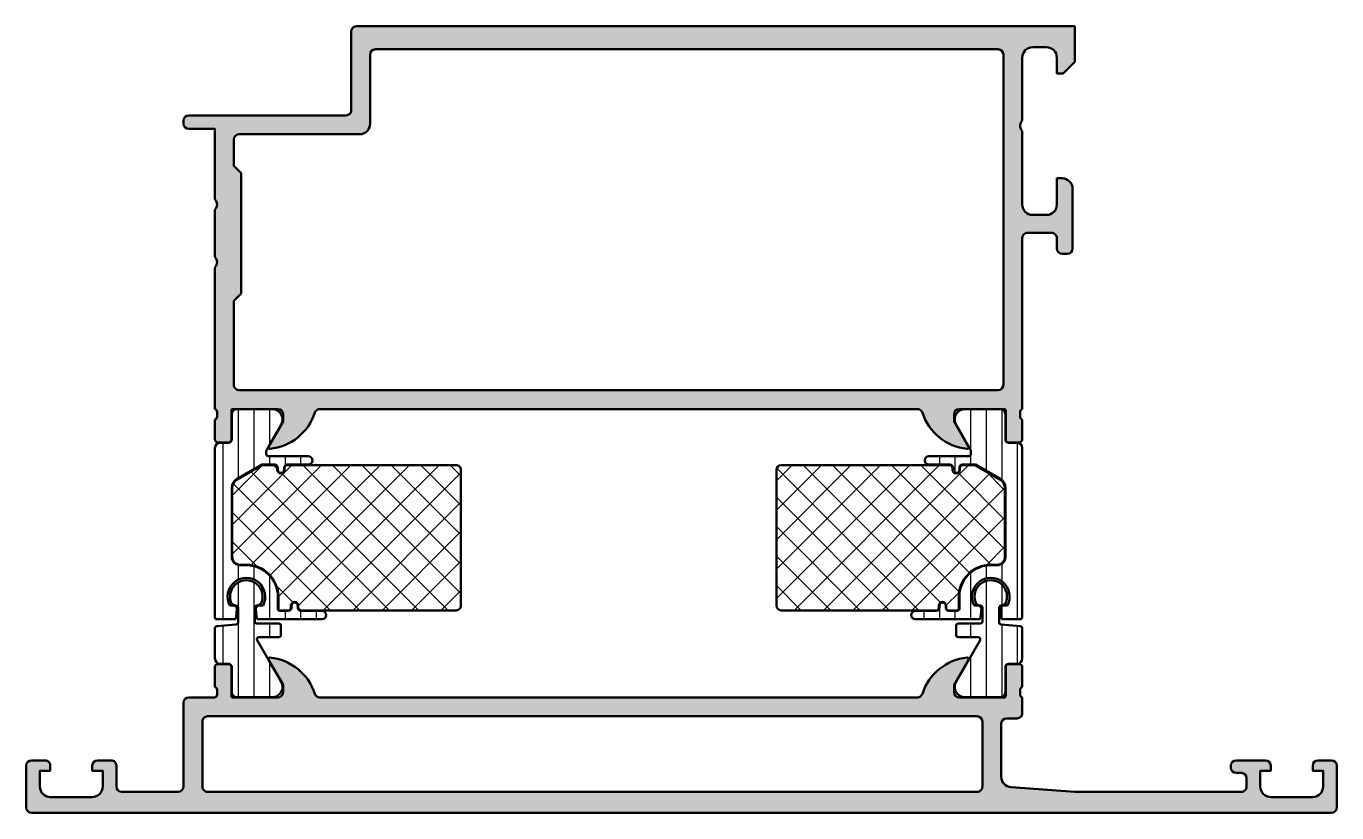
# Model space of a CAD drawing. Extents: x 5 to 130, y 0 to 75.
import ezdxf

# ---------------------------------------------------------------- set-up
doc = ezdxf.new("R2010")
doc.units = 0
for name, color, linetype, lineweight in [('0S-Alu contour', 7, 'Continuous', 50), ('0S-Alu hatch', 252, 'Continuous', 25), ('0S-Plastic contour', 254, 'Continuous', 50), ('0S-Plastic hatch', 253, 'Continuous', 25), ('0S-PT contour', 91, 'Continuous', 50), ('0S-PT hatch', 103, 'Continuous', 25)]:
    doc.layers.add(name, color=color, linetype=linetype, lineweight=lineweight)
pattern_1 = [(90, (0, 0), (-1.4859, 0), [])]
pattern_2 = [(135, (0, 0), (-1.403165018917055, -1.403165018917055), []), (225, (0, 0), (1.403165018917055, -1.403165018917055), [])]

# ---------------------------------------------------------------- blocks, each defined once
blk = doc.blocks.new('397930__C5D8E720_9472_41DC_BA16_940D40B64273_')
at = {"layer": '0S-Alu hatch'}
h = blk.add_hatch(color=256, dxfattribs=at)
edge = h.paths.add_edge_path()
edge.add_line((36.00000000000001, 74.5), (36.00000000000001, 67.00000047683714))
edge.add_ellipse((35.5000061890518, 66.99999381095435), major_axis=(-0.4999938109926532, 0), ratio=1, start_angle=89.9992907781288, end_angle=180.0007638631271, ccw=False)
edge.add_line((35.50000000000002, 66.5), (20.5000076294173, 66.5))
edge.add_arc((20.50000762941731, 66.00000000000001), 0.4999999999999841, 90.0000000000016, 179.9994535835324)
edge.add_line((20.00000762944007, 66.00000476838323), (20.00000476832004, 65.69999523167999))
edge.add_arc((20.50000166166142, 65.69999689334138), 0.4999968933441366, 180.0001904125791, 269.9998095864432)
edge.add_line((20.49999999999998, 65.2), (23.00000000000004, 65.2))
edge.add_line((23.00000000000004, 65.2), (23.00000000000002, 58.5))
edge.add_ellipse((22.47502420766756, 58), major_axis=(-0.724982470501935, 0), ratio=1, start_angle=136.3958616163868, end_angle=223.6041383836133, ccw=False)
edge.add_line((23.00000000000002, 57.5), (23.00000000000002, 53))
edge.add_ellipse((22.47502420766757, 52.5), major_axis=(-0.7249824705019251, 0), ratio=1, start_angle=136.3958616163853, end_angle=223.6041383836133, ccw=False)
edge.add_line((23, 52), (23.00000000000003, 38.5))
edge.add_ellipse((22.92116355345696, 38.23247940800685), major_axis=(-0.2788950563274619, 0), ratio=1, start_angle=178.8354106259016, end_angle=253.58012358050422, ccw=False)
edge.add_line((23.20000100000003, 38.22681100000848), (23.20000099999999, 37.77321700000849))
edge.add_ellipse((22.92113290435689, 37.76755634053141), major_axis=(-0.2789255417370799, 0), ratio=1, start_angle=106.4245945553534, end_angle=181.1628700728909, ccw=False)
edge.add_line((23.00000000000003, 37.50001300000853), (23, 35.62000200000002))
edge.add_arc((23.30000000000001, 35.62000200000003), 0.3000000000000114, 180, 269.9999999999973)
edge.add_line((23.3, 35.32000200000002), (24.27997431904278, 35.320002))
edge.add_arc((24.27997431904277, 35.62000200000003), 0.3000000000000327, 270.0000000000027, 360)
edge.add_line((24.5799743190428, 35.62000200000003), (24.5799743190428, 38.38000000000003))
edge.add_ellipse((24.6999743190428, 38.38), major_axis=(-0.1199999999999939, 0), ratio=1, start_angle=269.9999999999881, end_angle=360, ccw=False)
edge.add_line((24.69997431904282, 38.5), (29.00000000000003, 38.5))
edge.add_ellipse((29.00000000000002, 38), major_axis=(-0.4999999999999929, 0), ratio=1, start_angle=180, end_angle=269.99999999999875, ccw=False)
edge.add_line((29.50000000000001, 37.99999999999999), (29.50000000000003, 37.3))
edge.add_line((29.50000000000003, 37.3), (28.11850454237763, 34.90717967697246))
edge.add_arc((28.23811978464832, 34.8381197846483), 0.1381197846483229, 149.9999999999996, 275.6225775507942)
edge.add_arc((27.7617767588262, 39.67660886184783), 5.000000000000051, 275.6225775507937, 342.2515836439302)
edge.add_ellipse((33.00000000000004, 38.00000000000005), major_axis=(-0.4999999999999637, 0), ratio=1, start_angle=270.0000000000008, end_angle=342.2515836439318, ccw=False)
edge.add_line((33.00000000000003, 38.50000000000001), (90.00002094304196, 38.50000000000001))
edge.add_ellipse((90.00002094304197, 38.00001097498704), major_axis=(-0.4999890250129724, 0), ratio=1, start_angle=197.7484163560742, end_angle=270.00000000000165, ccw=False)
edge.add_arc((95.2382337315913, 39.67661649124187), 4.999999999999506, 197.7484163560696, 264.3774224492062)
edge.add_arc((94.7618907057692, 34.83812741404284), 0.1381197846482809, 264.3774224492099, 389.9999999999936)
edge.add_line((94.88150594803986, 34.90718730636697), (93.5000104904175, 37.30000762939452))
edge.add_line((93.5000104904175, 37.30000762939452), (93.5000104904175, 38.00000762939453))
edge.add_ellipse((94.00001049041751, 38.00000762939453), major_axis=(-0.5000000000000142, 0), ratio=1, start_angle=270.00000000000165, end_angle=360, ccw=False)
edge.add_line((94.0000104904175, 38.50000762939455), (98.30003617137473, 38.50000762939451))
edge.add_ellipse((98.30003617137473, 38.38000762939453), major_axis=(-0.1199999999999761, 0), ratio=1, start_angle=180, end_angle=270, ccw=False)
edge.add_line((98.4200361713747, 38.38000762939453), (98.4200361713747, 35.62000962939454))
edge.add_arc((98.72003617137472, 35.62000962939456), 0.300000000000014, 180, 270)
edge.add_line((98.72003617137472, 35.32000962939454), (99.70001049041748, 35.32000962939453))
edge.add_arc((99.70001049041748, 35.62000962939455), 0.3000000000000185, 270, 360)
edge.add_line((100.0000104904175, 35.62000962939455), (100.0000104904175, 37.50002062940306))
edge.add_ellipse((100.0788775860606, 37.76756396992598), major_axis=(-0.2789255417371315, 0), ratio=1, start_angle=-1.1628700728833792, end_angle=73.57540544464848, ccw=False)
edge.add_line((99.8000094904175, 37.77322462940303), (99.8000094904175, 38.22681862940304))
edge.add_ellipse((100.0788469369605, 38.23248703740142), major_axis=(-0.2788950563274379, 0), ratio=1, start_angle=-73.58012358050632, end_angle=1.1645893740982274, ccw=False)
edge.add_line((100.0000104904175, 38.50000762939454), (100, 54.79999542236329))
edge.add_ellipse((100.4999963602559, 54.79999906210736), major_axis=(-0.4999963602691685, 0), ratio=1, start_angle=-90.00041708698473, end_angle=0.0004170874324813667, ccw=False)
edge.add_line((100.5, 55.29999542236328), (102.8000030517578, 55.29999542236328))
edge.add_ellipse((102.8000054111317, 54.79999778173715), major_axis=(-0.4999976406316935, 0), ratio=1, start_angle=179.9997296353498, end_angle=270.0002703656054, ccw=False)
edge.add_line((103.3000030517578, 54.79999542237162), (103.3000030517578, 53.79999542236329))
edge.add_arc((103.8000038768661, 53.79999624747155), 0.5000008251089455, 180.0000945494084, 269.9999054497126)
edge.add_line((103.8000030517578, 53.29999542236328), (104.3000030517578, 53.29999542236328))
edge.add_arc((104.2999897843552, 53.80000868976589), 0.500013267578627, 270.001520292008, 359.9984797079203)
edge.add_line((104.8000030517578, 53.79999542236266), (104.8000030517578, 59.50000095367432))
edge.add_arc((103.7999802717693, 59.49997721998927), 1.000022780270181, 0.0013598086930375, 89.99869483253119)
edge.add_line((103.8000030517578, 60.5), (103.3000030517578, 60.5))
edge.add_line((103.3000030517578, 60.5), (103.3000030517578, 58))
edge.add_ellipse((102.2999938453386, 58.00000920641918), major_axis=(-1.000009206461557, 0), ratio=1, start_angle=90.00052748410718, end_angle=179.9994725157291, ccw=False)
edge.add_line((102.3000030517578, 57), (101, 57))
edge.add_ellipse((101.0000089594117, 58.00000895941165), major_axis=(-1.000008959451786, 0), ratio=1, start_angle=0.0005133324254984473, end_angle=89.99948666812429, ccw=False)
edge.add_line((100, 57.99999999999039), (100.0000076293945, 65.00000000279395))
edge.add_ellipse((100.5249834202602, 65.50000000139698), major_axis=(-0.7249824684763413, 0), ratio=1, start_angle=-43.6041383836145, end_angle=43.6041383836145, ccw=False)
edge.add_line((100.0000076293945, 66), (100.0000076293945, 72))
edge.add_ellipse((101.0000164282689, 71.999991201218), major_axis=(-1.000008798913056, 0), ratio=1, start_angle=270.00092760193127, end_angle=359.9994958706997, ccw=False)
edge.add_line((101.0000002384186, 73), (102.3000030517578, 73))
edge.add_ellipse((102.2999757108165, 71.99997265905874), major_axis=(-1.000027341315012, 0), ratio=1, start_angle=180.001566477586, end_angle=269.9984335222865, ccw=False)
edge.add_line((103.3000030517578, 71.99999999999777), (103.3000030517578, 70.5))
edge.add_line((103.3000030517578, 70.5), (103.9000015258789, 70.5))
edge.add_line((103.9000015258789, 70.5), (105, 71.5999984741211))
edge.add_line((105, 71.5999984741211), (105, 75))
edge.add_line((105, 75), (36.50000000000002, 75))
edge.add_arc((36.5000170826365, 74.49998291736351), 0.5000170829282959, 90.00195745906971, 179.9980425411126)
edge = h.paths.add_edge_path()
edge.add_ellipse((38.30001878455077, 72.29998731896487), major_axis=(-0.5000157328586102, 0), ratio=1, start_angle=270.0009285518402, end_angle=359.99907144785584, ccw=False)
edge.add_line((38.30001068115236, 72.80000305175781), (97.70000457763673, 72.80000305175781))
edge.add_ellipse((97.6999858892575, 72.29998436360553), major_axis=(-0.5000186885015196, 0), ratio=1, start_angle=180.0012671928083, end_angle=269.99785854952904, ccw=False)
edge.add_line((98.20000457763673, 72.29999542236328), (98.20000457763672, 40.80000305174961))
edge.add_ellipse((97.70000151779512, 40.80000611159942), major_axis=(-0.5000030598509799, 0), ratio=1, start_angle=90.00035062987558, end_angle=179.9996493691856, ccw=False)
edge.add_line((97.7000045776367, 40.3000030517578), (25.30003371484826, 40.3000030517578))
edge.add_ellipse((25.30001838439017, 40.80001838439016), major_axis=(-0.5000153328673653, 0), ratio=1, start_angle=-0.0017567072769111292, end_angle=90.0017566872225, ccw=False)
edge.add_line((24.80000305175783, 40.80003371502389), (24.80000305175783, 48.8000337150239))
edge.add_line((24.80000305175783, 48.8000337150239), (25.50000000000003, 49.50003066326609))
edge.add_line((25.50000000000003, 49.50003066326609), (25.5, 61.0000309184205))
edge.add_line((25.5, 61.0000309184205), (24.80000305175784, 61.70002786666292))
edge.add_line((24.80000305175784, 61.70002786666292), (24.80000305175784, 64.2000045776356))
edge.add_ellipse((25.30001854587506, 64.19998908351948), major_axis=(-0.5000154943572886, 0), ratio=1, start_angle=270.0017754400314, end_angle=359.9982245600996, ccw=False)
edge.add_line((25.30000305175783, 64.70000457763672), (36.80000305175784, 64.70000457763672))
edge.add_arc((36.80000883534521, 65.69999879404934), 0.9999942164293418, 269.9996686229367, 360.0003313774784)
edge.add_line((37.80000305175783, 65.70000457763672), (37.80000305175783, 72.29999542236594))
at = {"layer": '0S-Alu contour', "color": 7}
for points in [[(36.00000000000001, 74.5), (36.00000000000001, 67.00000047683714)], [(103.3000030517578, 71.99999999999777), (103.3000030517578, 70.5), (103.9000015258789, 70.5), (105, 71.5999984741211), (105, 75), (36.50000000000002, 75)], [(38.30001068115236, 72.80000305175781), (97.70000457763673, 72.80000305175781)], [(101.0000002384186, 73), (102.3000030517578, 73)], [(37.80000305175783, 65.70000457763672), (37.80000305175783, 72.29999542236594)], [(98.20000457763673, 72.29999542236328), (98.20000457763672, 40.80000305174961)], [(100.0000076293945, 66), (100.0000076293945, 72)], [(35.50000000000002, 66.5), (20.5000076294173, 66.5)], [(20.00000762944007, 66.00000476838323), (20.00000476832004, 65.69999523167999)], [(20.49999999999998, 65.2), (23.00000000000004, 65.2), (23.00000000000002, 58.5)], [(24.80000305175783, 40.80003371502389), (24.80000305175783, 48.8000337150239), (25.50000000000003, 49.50003066326609), (25.5, 61.0000309184205), (24.80000305175784, 61.70002786666292), (24.80000305175784, 64.2000045776356)], [(25.30000305175783, 64.70000457763672), (36.80000305175784, 64.70000457763672)], [(100, 57.99999999999039), (100.0000076293945, 65.00000000279395)], [(103.8000030517578, 60.5), (103.3000030517578, 60.5), (103.3000030517578, 58)], [(104.8000030517578, 53.79999542236266), (104.8000030517578, 59.50000095367432)], [(23.00000000000002, 57.5), (23.00000000000002, 53)], [(102.3000030517578, 57), (101, 57)], [(100.5, 55.29999542236328), (102.8000030517578, 55.29999542236328)], [(100.0000104904175, 38.50000762939454), (100, 54.79999542236329)], [(103.3000030517578, 54.79999542237162), (103.3000030517578, 53.79999542236329)], [(103.8000030517578, 53.29999542236328), (104.3000030517578, 53.29999542236328)], [(23, 52), (23.00000000000003, 38.5)], [(97.7000045776367, 40.3000030517578), (25.30003371484826, 40.3000030517578)], [(23.20000100000003, 38.22681100000848), (23.20000099999999, 37.77321700000849)], [(24.5799743190428, 35.62000200000003), (24.5799743190428, 38.38000000000003)], [(24.69997431904282, 38.5), (29.00000000000003, 38.5)], [(29.50000000000001, 37.99999999999999), (29.50000000000003, 37.3), (28.11850454237763, 34.90717967697246)], [(33.00000000000003, 38.50000000000001), (90.00002094304196, 38.50000000000001)], [(94.88150594803986, 34.90718730636697), (93.5000104904175, 37.30000762939452), (93.5000104904175, 38.00000762939453)], [(94.0000104904175, 38.50000762939455), (98.30003617137473, 38.50000762939451)], [(98.4200361713747, 38.38000762939453), (98.4200361713747, 35.62000962939454)], [(99.8000094904175, 37.77322462940303), (99.8000094904175, 38.22681862940304)], [(23.00000000000003, 37.50001300000853), (23, 35.62000200000002)], [(100.0000104904175, 35.62000962939455), (100.0000104904175, 37.50002062940306)], [(23.3, 35.32000200000002), (24.27997431904278, 35.320002)], [(98.72003617137472, 35.32000962939454), (99.70001049041748, 35.32000962939453)]]:
    blk.add_lwpolyline(points, dxfattribs=at)
for centre, radius, start, end in [((36.5000170826365, 74.49998291736351), 0.5000170829282959, 90.00195745906971, 179.9980425411126), ((20.50000762941731, 66.00000000000001), 0.4999999999999841, 90.0000000000016, 179.9994535835324), ((20.50000166166142, 65.69999689334138), 0.4999968933441366, 180.0001904125791, 269.9998095864432), ((36.80000883534521, 65.69999879404934), 0.9999942164293418, 269.9996686229367, 0.0003313774784176), ((103.7999802717693, 59.49997721998927), 1.000022780270181, 0.0013598086930375, 89.99869483253119), ((103.8000038768661, 53.79999624747155), 0.5000008251089455, 180.0000945494084, 269.9999054497126), ((104.2999897843552, 53.80000868976589), 0.500013267578627, 270.001520292008, 359.9984797079203), ((27.7617767588262, 39.67660886184783), 5.000000000000051, 275.6225775507937, 342.2515836439302), ((95.2382337315913, 39.67661649124187), 4.999999999999506, 197.7484163560696, 264.3774224492062), ((23.30000000000001, 35.62000200000003), 0.3000000000000114, 180, 269.9999999999973), ((24.27997431904277, 35.62000200000003), 0.3000000000000327, 270.0000000000027, 0), ((98.72003617137472, 35.62000962939456), 0.300000000000014, 180, 270), ((99.70001049041748, 35.62000962939455), 0.3000000000000185, 270, 0), ((28.23811978464832, 34.8381197846483), 0.1381197846483229, 149.9999999999996, 275.6225775507942), ((94.7618907057692, 34.83812741404284), 0.1381197846482809, 264.3774224492099, 29.99999999999354)]:
    blk.add_arc(centre, radius, start, end, dxfattribs=at)
at = {"layer": '0S-Alu contour', "color": 7, "extrusion": (0, 0, -1)}
for centre, radius, start, end in [((-38.30001878455077, 72.29998731896487), 0.5000157328586102, 0.0009285521441868, 89.99907144815978), ((-97.6999858892575, 72.29998436360553), 0.5000186885015196, 90.00214145047094, 179.9987328071917), ((-101.0000164282689, 71.999991201218), 1.000008798913056, 0.0005041293003058, 89.99907239806873), ((-102.2999757108165, 71.99997265905874), 1.000027341315012, 90.00156647771348, 179.998433522414), ((-35.5000061890518, 66.99999381095435), 0.4999938109926532, 179.9992361368729, 270.0007092218713), ((-100.5249834202602, 65.50000000139698), 0.7249824684763413, 316.3958616163855, 43.60413838361449), ((-25.30001854587506, 64.19998908351948), 0.5000154943572886, 0.0017754399004152, 89.99822455996859), ((-22.47502420766756, 58), 0.724982470501935, 136.3958616163867, 223.6041383836133), ((-101.0000089594117, 58.00000895941165), 1.000008959451786, 270.0005133318758, 359.9994866675745), ((-102.2999938453386, 58.00000920641918), 1.000009206461557, 180.000527484271, 269.9994725158928), ((-100.4999963602559, 54.79999906210736), 0.4999963602691685, 359.9995829125675, 90.0004170869847), ((-102.8000054111317, 54.79999778173715), 0.4999976406316936, 89.99972963439458, 180.0002703646503), ((-22.47502420766757, 52.5), 0.7249824705019251, 136.3958616163867, 223.6041383836149), ((-25.30001838439017, 40.80001838439016), 0.5000153328673653, 269.9982433127775, 0.0017567072769633), ((-97.70000151779512, 40.80000611159942), 0.5000030598509799, 180.0003506308145, 269.9996493701244), ((-22.92116355345696, 38.23247940800685), 0.2788950563274619, 106.4198764194958, 181.1645893740985), ((-22.92113290435689, 37.76755634053141), 0.2789255417370799, 178.8371299271091, 253.5754054446466), ((-24.6999743190428, 38.38), 0.1199999999999939, 0, 90.0000000000119), ((-29.00000000000002, 38), 0.4999999999999929, 90.00000000000122, 180), ((-33.00000000000004, 38.00000000000005), 0.4999999999999637, 17.74841635606822, 89.9999999999992), ((-90.00002094304197, 38.00001097498704), 0.4999890250129724, 89.99999999999837, 162.2515836439258), ((-94.00001049041751, 38.00000762939453), 0.5000000000000142, 0, 89.99999999999837), ((-98.30003617137473, 38.38000762939453), 0.1199999999999761, 90, 180), ((-100.0788469369605, 38.23248703740142), 0.2788950563274379, 358.8354106259018, 73.58012358050647), ((-100.0788775860606, 37.76756396992598), 0.2789255417371315, 286.4245945553515, 1.162870072883403)]:
    blk.add_arc(centre, radius, start, end, dxfattribs=at)
blk = doc.blocks.new('244459__6613A736_555F_4159_AC34_3F50131A8324___ADBE6702_E710_473E_9C13_9D2E23AFCBEF_')
at = {"layer": '0S-Plastic hatch'}
h = blk.add_hatch(dxfattribs=at)
h.set_pattern_fill('ANSI31', color=256, scale=0.4680000000000001, angle=45, style=0)
h.set_pattern_definition(pattern_1)
edge = h.paths.add_edge_path()
edge.add_line((22.99999237060545, 34.79000300009986), (22.99999237060545, 18.65002250671387))
edge.add_line((22.99999237060545, 18.65002250671387), (23.0269088745117, 18.55010795593262))
edge.add_line((23.0269088745117, 18.55010795593262), (23.10007476806639, 18.47692680358887))
edge.add_line((23.10007476806639, 18.47692680358887), (23.2000045776367, 18.45001029968262))
edge.add_line((23.2000045776367, 18.45001029968262), (24.83000946044921, 18.45001029968262))
edge.add_line((24.83000946044921, 18.45001029968262), (24.92992401123045, 18.47692680358887))
edge.add_line((24.92992401123045, 18.47692680358887), (25.00308990478514, 18.55010795593262))
edge.add_line((25.00308990478514, 18.55010795593262), (25.03000640869139, 18.65002250671387))
edge.add_line((25.03000640869139, 18.65002250671387), (25.09999847412108, 19.45001029968262))
edge.add_line((25.09999847412108, 19.45001029968262), (25.0599899291992, 19.60015678405762))
edge.add_line((25.0599899291992, 19.60015678405762), (24.9501266479492, 19.71002006530762))
edge.add_line((24.9501266479492, 19.71002006530762), (24.78199005126952, 19.74999809265137))
edge.add_line((24.78199005126952, 19.74999809265137), (24.41342926025389, 19.74999809265137))
edge.add_ellipse((25.99999237060546, 20.59650078484448), major_axis=(-1.798262859266857, 0), ratio=1, start_angle=151.918075429822, end_angle=28.081924570178103, ccw=False)
edge.add_line((27.58655548095702, 19.74999809265137), (27.21799468994139, 19.74999809265137))
edge.add_line((27.21799468994139, 19.74999809265137), (27.04985809326171, 19.71002006530762))
edge.add_line((27.04985809326171, 19.71002006530762), (26.93999481201171, 19.60015678405762))
edge.add_line((26.93999481201171, 19.60015678405762), (26.90000152587889, 19.45001029968262))
edge.add_line((26.90000152587889, 19.45001029968262), (26.96999359130858, 18.65002250671387))
edge.add_line((26.96999359130858, 18.65002250671387), (26.99689483642577, 18.55010795593262))
edge.add_line((26.99689483642577, 18.55010795593262), (27.07006072998046, 18.47692680358887))
edge.add_line((27.07006072998046, 18.47692680358887), (27.16999053955077, 18.45001029968262))
edge.add_line((27.16999053955077, 18.45001029968262), (33.19998931884764, 18.45001029968262))
edge.add_arc((33.19998931884764, 18.85000419616699), 0.399993896484375, 270, 450)
edge.add_line((33.19998931884764, 19.24999809265137), (31.19998931884764, 19.24999809265137))
edge.add_line((31.19998931884764, 19.24999809265137), (31.04999542236327, 19.29015922546387))
edge.add_line((31.04999542236327, 19.29015922546387), (30.94017791748046, 19.39996147155761))
edge.add_line((30.94017791748046, 19.39996147155761), (30.89998626708983, 19.54998588562012))
edge.add_line((30.89998626708983, 19.54998588562012), (30.89998626708983, 19.74999809265137))
edge.add_arc((30.59999084472655, 19.74999809265137), 0.2999954223632812, 0, 180)
edge.add_line((30.29999542236327, 19.74999809265137), (30.29999542236327, 19.54998588562012))
edge.add_line((30.29999542236327, 19.54998588562012), (30.25980377197264, 19.39996147155762))
edge.add_line((30.25980377197264, 19.39996147155762), (30.14998626708983, 19.29015922546387))
edge.add_line((30.14998626708983, 19.29015922546387), (29.99999237060546, 19.24999809265137))
edge.add_line((29.99999237060546, 19.24999809265137), (29.19998931884764, 19.24999809265137))
edge.add_line((29.19998931884764, 19.24999809265137), (29.09999847412108, 19.27679252624512))
edge.add_line((29.09999847412108, 19.27679252624512), (29.02678680419921, 19.34997367858887))
edge.add_line((29.02678680419921, 19.34997367858887), (28.99999237060546, 19.45001029968262))
edge.add_line((28.99999237060546, 19.45001029968262), (28.99999237060546, 20.59997367858887))
edge.add_arc((26.00005963829711, 20.60004094628051), 2.999932733062533, 359.9987152527758, 450.0012847470834)
edge.add_line((25.99999237060546, 23.59997367858887), (25.39999389648436, 23.59997367858887))
edge.add_ellipse((25.3991877593829, 24.39917064067952), major_axis=(-0.7991973686593054, 0), ratio=1, start_angle=-0.061071694723978, end_angle=90.05779331022171, ccw=False)
edge.add_line((24.59999084472655, 24.40002250671391), (24.60000610351561, 30.96374320983886))
edge.add_ellipse((25.59993665786677, 30.96380713441113), major_axis=(-0.9999305563944769, 0), ratio=1, start_angle=-60.0103377062307, end_angle=0.003662862579403736, ccw=False)
edge.add_line((25.10012763133064, 31.82986259141395), (27.47375992795195, 33.20000000009987))
edge.add_line((27.47375992795195, 33.20000000009987), (28.69999237060545, 33.20000000009986))
edge.add_ellipse((28.69999237060546, 32.90000000009989), major_axis=(-0.2999999999999687, 0), ratio=1, start_angle=180, end_angle=270.00000000000273, ccw=False)
edge.add_line((28.99999237060543, 32.90000000009989), (28.9999923706054, 32.7000000001))
edge.add_arc((29.2999923706054, 32.70000000009998), 0.2999999999999971, 180, 360)
edge.add_line((29.59999237060539, 32.70000000009998), (29.59999237060539, 32.90000000009987))
edge.add_ellipse((29.89999237060538, 32.90000000009986), major_axis=(-0.29999999999999, 0), ratio=1, start_angle=269.9999999999959, end_angle=360, ccw=False)
edge.add_line((29.89999237060541, 33.20000000009985), (31.89999237060543, 33.20000000009986))
edge.add_arc((31.89999237060543, 33.60000000009987), 0.4000000000000057, 270, 450)
edge.add_line((31.89999237060543, 34.00000000009987), (28.09999237060541, 34.00000000009987))
edge.add_ellipse((28.09999237060539, 34.20000000009987), major_axis=(-0.1999999999999957, 0), ratio=1, start_angle=0, end_angle=90.00000000000313, ccw=False)
edge.add_line((27.8999923706054, 34.20000000009988), (27.8999923706054, 34.41474721315084))
edge.add_ellipse((28.39999237060544, 34.41474721315084), major_axis=(-0.5000000000000391, 0), ratio=1, start_angle=330.00004886373785, end_angle=360, ccw=False)
edge.add_line((27.96697945550507, 34.6647468438632), (29.28547386870491, 36.95954700009986))
edge.add_arc((28.44422121971357, 37.50018192537702), 0.9999960709244813, 327.2729839001592, 441.8183919481002)
edge.add_line((28.58653186870493, 38.49000000009987), (25.10999037060518, 38.49000010568574))
edge.add_arc((25.10998773098011, 37.99000412824711), 0.4999959774455975, 89.99969751881494, 180.0003024817733)
edge.add_line((24.60999175354148, 37.99000148861691), (24.61032370393851, 35.59000310568573))
edge.add_ellipse((24.31032370393849, 35.59000310568574), major_axis=(-0.3000000000000114, 0), ratio=1, start_angle=90, end_angle=180, ccw=False)
edge.add_line((24.31032370393849, 35.29000310568573), (23.49999230545565, 35.29000300009986))
edge.add_arc((23.49999237060545, 34.79000300009986), 0.5, 90.00000746561778, 180)
at = {"layer": '0S-Plastic contour', "color": 7}
for points in [[(24.60999175354148, 37.99000148861691), (24.61032370393851, 35.59000310568573)], [(28.58653186870493, 38.49000000009987), (25.10999037060518, 38.49000010568574)], [(27.96697945550507, 34.6647468438632), (29.28547386870491, 36.95954700009986)], [(24.31032370393849, 35.29000310568573), (23.49999230545565, 35.29000300009986)], [(22.99999237060545, 34.79000300009986), (22.99999237060545, 18.65002250671387), (23.0269088745117, 18.55010795593262), (23.10007476806639, 18.47692680358887), (23.2000045776367, 18.45001029968262), (24.83000946044921, 18.45001029968262), (24.92992401123045, 18.47692680358887), (25.00308990478514, 18.55010795593262), (25.03000640869139, 18.65002250671387), (25.09999847412108, 19.45001029968262), (25.0599899291992, 19.60015678405762), (24.9501266479492, 19.71002006530762), (24.78199005126952, 19.74999809265137), (24.41342926025389, 19.74999809265137)], [(27.8999923706054, 34.20000000009988), (27.8999923706054, 34.41474721315084)], [(31.89999237060543, 34.00000000009987), (28.09999237060541, 34.00000000009987)], [(25.10012763133064, 31.82986259141395), (27.47375992795195, 33.20000000009987), (28.69999237060545, 33.20000000009986)], [(28.99999237060543, 32.90000000009989), (28.9999923706054, 32.7000000001)], [(29.59999237060539, 32.70000000009998), (29.59999237060539, 32.90000000009987)], [(29.89999237060541, 33.20000000009985), (31.89999237060543, 33.20000000009986)], [(24.59999084472655, 24.40002250671391), (24.60000610351561, 30.96374320983886)], [(25.99999237060546, 23.59997367858887), (25.39999389648436, 23.59997367858887)], [(30.29999542236327, 19.74999809265137), (30.29999542236327, 19.54998588562012), (30.25980377197264, 19.39996147155762), (30.14998626708983, 19.29015922546387), (29.99999237060546, 19.24999809265137), (29.19998931884764, 19.24999809265137), (29.09999847412108, 19.27679252624512), (29.02678680419921, 19.34997367858887), (28.99999237060546, 19.45001029968262), (28.99999237060546, 20.59997367858887)], [(27.58655548095702, 19.74999809265137), (27.21799468994139, 19.74999809265137), (27.04985809326171, 19.71002006530762), (26.93999481201171, 19.60015678405762), (26.90000152587889, 19.45001029968262), (26.96999359130858, 18.65002250671387), (26.99689483642577, 18.55010795593262), (27.07006072998046, 18.47692680358887), (27.16999053955077, 18.45001029968262), (33.19998931884764, 18.45001029968262)], [(33.19998931884764, 19.24999809265137), (31.19998931884764, 19.24999809265137), (31.04999542236327, 19.29015922546387), (30.94017791748046, 19.39996147155761), (30.89998626708983, 19.54998588562012), (30.89998626708983, 19.74999809265137)]]:
    blk.add_lwpolyline(points, dxfattribs=at)
for centre, radius, start, end in [((25.10998773098011, 37.99000412824711), 0.4999959774455975, 89.99969751881494, 180.0003024817733), ((28.44422121971357, 37.50018192537702), 0.9999960709244813, 327.2729839001592, 81.81839194810021), ((23.49999237060545, 34.79000300009986), 0.5, 90.00000746561778, 180), ((31.89999237060543, 33.60000000009987), 0.4000000000000057, 270, 90), ((29.2999923706054, 32.70000000009998), 0.2999999999999971, 180, 0), ((26.00005963829711, 20.60004094628051), 2.999932733062533, 359.9987152527758, 90.00128474708345), ((30.59999084472655, 19.74999809265137), 0.2999954223632812, 0, 180), ((33.19998931884764, 18.85000419616699), 0.399993896484375, 270, 90)]:
    blk.add_arc(centre, radius, start, end, dxfattribs=at)
at = {"layer": '0S-Plastic contour', "color": 7, "extrusion": (0, 0, -1)}
for centre, radius, start, end in [((-24.31032370393849, 35.59000310568574), 0.3000000000000114, 180, 270), ((-28.39999237060544, 34.41474721315084), 0.5000000000000391, 0, 29.99995113626214), ((-28.09999237060539, 34.20000000009987), 0.1999999999999957, 269.9999999999969, 0), ((-28.69999237060546, 32.90000000009989), 0.2999999999999687, 89.99999999999729, 180), ((-29.89999237060538, 32.90000000009986), 0.29999999999999, 0, 90.00000000000406), ((-25.59993665786677, 30.96380713441113), 0.9999305563944769, 359.9963371374206, 60.01033770623069), ((-25.3991877593829, 24.39917064067952), 0.7991973686593054, 269.9422066897783, 0.0610716947241366), ((-25.99999237060546, 20.59650078484448), 1.798262859266857, 331.9180754298219, 208.0819245701781)]:
    blk.add_arc(centre, radius, start, end, dxfattribs=at)
blk = doc.blocks.new('244459__51877969_8BC5_48CE_AA13_0AC4D71FCFCB___2E518988_6573_41CB_9CD2_5FB4F737BA48_')
at = {"layer": '0S-Plastic hatch'}
h = blk.add_hatch(dxfattribs=at)
h.set_pattern_fill('ANSI31', color=256, scale=0.4680000000000001, angle=45, style=0)
h.set_pattern_definition(pattern_1)
edge = h.paths.add_edge_path()
edge.add_line((22.99999237060571, 17.59249877929687), (22.99999237060545, 14.709997))
edge.add_arc((23.49999237060545, 14.709997), 0.5, 180, 270)
edge.add_line((23.49999237060545, 14.209997), (24.31032370393879, 14.209997))
edge.add_ellipse((24.31032370393879, 13.909997), major_axis=(-0.2999999999999971, 0), ratio=1, start_angle=180, end_angle=270, ccw=False)
edge.add_line((24.61032370393879, 13.909997), (24.60999175354177, 11.50999861706369))
edge.add_arc((25.1099877309804, 11.50999597743862), 0.4999959774455851, 179.9996975182267, 270.0003024811851)
edge.add_line((25.10999037060546, 11.01), (28.58653186870493, 11.01))
edge.add_arc((28.44422121971357, 11.99981807472285), 0.9999960709244838, 278.1816080518999, 392.7270160998402)
edge.add_line((29.28547386870493, 12.540453), (27.02829615929936, 16.45000001028018))
edge.add_ellipse((27.20150124599151, 16.55), major_axis=(-0.1999999999999995, 0), ratio=1, start_angle=-90, end_angle=29.999996599345025, ccw=False)
edge.add_line((27.20150124599151, 16.75), (29.09998321533202, 16.75))
edge.add_line((29.09998321533202, 16.75), (29.1999053955078, 16.77691650390625))
edge.add_line((29.1999053955078, 16.77691650390625), (29.27307128906249, 16.85009765625))
edge.add_line((29.27307128906249, 16.85009765625), (29.29998779296873, 16.95001220703125))
edge.add_line((29.29998779296873, 16.95001220703125), (29.29998779296873, 17.85000610351562))
edge.add_line((29.29998779296873, 17.85000610351562), (29.27307891845702, 17.94992065429687))
edge.add_line((29.27307891845702, 17.94992065429687), (29.1999053955078, 18.02310180664062))
edge.add_line((29.1999053955078, 18.02310180664062), (29.09998321533202, 18.05001831054687))
edge.add_line((29.09998321533202, 18.05001831054687), (26.99998474121092, 18.05001831054687))
edge.add_line((26.99998474121092, 18.05001831054687), (26.90007019042968, 18.07693481445312))
edge.add_line((26.90007019042968, 18.07693481445312), (26.82689666748045, 18.15008544921875))
edge.add_line((26.82689666748045, 18.15008544921875), (26.79998779296874, 18.25))
edge.add_line((26.79998779296874, 18.25), (26.79998779296874, 19.55002021789551))
edge.add_line((26.79998779296874, 19.55002021789551), (26.82689666748045, 19.64993476867675))
edge.add_line((26.82689666748045, 19.64993476867675), (26.90007019042968, 19.72311592102051))
edge.add_line((26.90007019042968, 19.72311592102051), (26.99999237060545, 19.75003242492675))
edge.add_line((26.99999237060545, 19.75003242492675), (27.35498809814452, 19.88632259288414))
edge.add_arc((25.99136113977757, 20.62287813522019), 1.549836297333065, 331.6245459569687, 569.6898898175388)
edge.add_line((24.64498901367186, 19.85523587050525), (24.99998474121092, 19.75003242492675))
edge.add_line((24.99998474121092, 19.75003242492675), (25.0999069213867, 19.72311592102051))
edge.add_line((25.0999069213867, 19.72311592102051), (25.17308044433593, 19.64993476867675))
edge.add_line((25.17308044433593, 19.64993476867675), (25.19998931884764, 19.55002021789551))
edge.add_line((25.19998931884764, 19.55002021789551), (25.19998931884764, 18.1500244140625))
edge.add_line((25.19998931884764, 18.1500244140625), (25.17308044433593, 18.05007934570312))
edge.add_line((25.17308044433593, 18.05007934570312), (25.0999069213867, 17.9769287109375))
edge.add_line((25.0999069213867, 17.9769287109375), (24.99999237060546, 17.95001220703125))
edge.add_line((24.99999237060546, 17.95001220703125), (23.19998931884764, 17.79251098632812))
edge.add_line((23.19998931884764, 17.79251098632812), (23.10007476806639, 17.76559448242187))
edge.add_line((23.10007476806639, 17.76559448242187), (23.02690124511717, 17.69241333007812))
edge.add_line((23.02690124511717, 17.69241333007812), (22.99999237060571, 17.59249877929687))
at = {"layer": '0S-Plastic contour', "color": 7}
for points in [[(24.64498901367186, 19.85523587050525), (24.99998474121092, 19.75003242492675), (25.0999069213867, 19.72311592102051), (25.17308044433593, 19.64993476867675), (25.19998931884764, 19.55002021789551), (25.19998931884764, 18.1500244140625), (25.17308044433593, 18.05007934570312), (25.0999069213867, 17.9769287109375), (24.99999237060546, 17.95001220703125), (23.19998931884764, 17.79251098632812), (23.10007476806639, 17.76559448242187), (23.02690124511717, 17.69241333007812), (22.99999237060571, 17.59249877929687)], [(27.20150124599151, 16.75), (29.09998321533202, 16.75), (29.1999053955078, 16.77691650390625), (29.27307128906249, 16.85009765625), (29.29998779296873, 16.95001220703125), (29.29998779296873, 17.85000610351562), (29.27307891845702, 17.94992065429687), (29.1999053955078, 18.02310180664062), (29.09998321533202, 18.05001831054687), (26.99998474121092, 18.05001831054687), (26.90007019042968, 18.07693481445312), (26.82689666748045, 18.15008544921875), (26.79998779296874, 18.25), (26.79998779296874, 19.55002021789551), (26.82689666748045, 19.64993476867675), (26.90007019042968, 19.72311592102051), (26.99999237060545, 19.75003242492675), (27.35498809814452, 19.88632259288414)], [(22.99999237060571, 17.59249877929687), (22.99999237060545, 14.709997)], [(29.28547386870493, 12.540453), (27.02829615929936, 16.45000001028018)], [(23.49999237060545, 14.209997), (24.31032370393879, 14.209997)], [(24.61032370393879, 13.909997), (24.60999175354177, 11.50999861706369)], [(25.10999037060546, 11.01), (28.58653186870493, 11.01)]]:
    blk.add_lwpolyline(points, dxfattribs=at)
for centre, radius, start, end in [((25.99136113977757, 20.62287813522019), 1.549836297333065, 331.6245459569687, 209.6898898175389), ((23.49999237060545, 14.709997), 0.5, 180, 270), ((28.44422121971357, 11.99981807472285), 0.9999960709244838, 278.1816080518999, 32.72701609984019), ((25.1099877309804, 11.50999597743862), 0.4999959774455851, 179.9996975182267, 270.0003024811851)]:
    blk.add_arc(centre, radius, start, end, dxfattribs=at)
at = {"layer": '0S-Plastic contour', "color": 7, "extrusion": (0, 0, -1)}
for centre, radius, start, end in [((-27.20150124599151, 16.55), 0.1999999999999995, 330.000003400655, 90), ((-24.31032370393879, 13.909997), 0.2999999999999971, 90, 180)]:
    blk.add_arc(centre, radius, start, end, dxfattribs=at)
blk = doc.blocks.new('244459__874B7B60_9F0E_48F6_9940_E906765E985F___FA2FFDA1_6D2D_4DFF_BFB1_10D209FFB992_')
at = {"layer": '0S-Plastic hatch'}
h = blk.add_hatch(dxfattribs=at)
h.set_pattern_fill('ANSI31', color=256, scale=0.4680000000000001, angle=45, style=0)
h.set_pattern_definition(pattern_1)
edge = h.paths.add_edge_path()
edge.add_line((100.0000038146972, 34.79000300009986), (100.0000038146972, 18.65002250671387))
edge.add_line((100.0000038146972, 18.65002250671387), (99.97308731079102, 18.55010795593262))
edge.add_line((99.97308731079102, 18.55010795593262), (99.89992141723631, 18.47692680358887))
edge.add_line((99.89992141723631, 18.47692680358887), (99.79999160766602, 18.45001029968262))
edge.add_line((99.79999160766602, 18.45001029968262), (98.16998672485352, 18.45001029968262))
edge.add_line((98.16998672485352, 18.45001029968262), (98.07007217407227, 18.47692680358887))
edge.add_line((98.07007217407227, 18.47692680358887), (97.99690628051758, 18.55010795593262))
edge.add_line((97.99690628051758, 18.55010795593262), (97.96998977661131, 18.65002250671387))
edge.add_line((97.96998977661131, 18.65002250671387), (97.89999771118164, 19.45001029968262))
edge.add_line((97.89999771118164, 19.45001029968262), (97.94000625610352, 19.60015678405762))
edge.add_line((97.94000625610352, 19.60015678405762), (98.04986953735352, 19.71002006530762))
edge.add_line((98.04986953735352, 19.71002006530762), (98.2180061340332, 19.74999809265137))
edge.add_line((98.2180061340332, 19.74999809265137), (98.58656692504883, 19.74999809265137))
edge.add_arc((97.00000381469727, 20.59650078484448), 1.798262859266856, 331.9180754298219, 568.0819245701781)
edge.add_line((95.4134407043457, 19.74999809265137), (95.78200149536133, 19.74999809265137))
edge.add_line((95.78200149536133, 19.74999809265137), (95.95013809204102, 19.71002006530762))
edge.add_line((95.95013809204102, 19.71002006530762), (96.06000137329102, 19.60015678405762))
edge.add_line((96.06000137329102, 19.60015678405762), (96.09999465942383, 19.45001029968262))
edge.add_line((96.09999465942383, 19.45001029968262), (96.03000259399415, 18.65002250671387))
edge.add_line((96.03000259399415, 18.65002250671387), (96.00310134887695, 18.55010795593262))
edge.add_line((96.00310134887695, 18.55010795593262), (95.92993545532227, 18.47692680358887))
edge.add_line((95.92993545532227, 18.47692680358887), (95.83000564575195, 18.45001029968262))
edge.add_line((95.83000564575195, 18.45001029968262), (89.80000686645508, 18.45001029968262))
edge.add_ellipse((89.80000686645508, 18.85000419616699), major_axis=(-0.399993896484375, 0), ratio=1, start_angle=-90, end_angle=90, ccw=False)
edge.add_line((89.80000686645508, 19.24999809265137), (91.80000686645508, 19.24999809265137))
edge.add_line((91.80000686645508, 19.24999809265137), (91.95000076293945, 19.29015922546387))
edge.add_line((91.95000076293945, 19.29015922546387), (92.05981826782227, 19.39996147155762))
edge.add_line((92.05981826782227, 19.39996147155762), (92.10000991821289, 19.54998588562012))
edge.add_line((92.10000991821289, 19.54998588562012), (92.10000991821289, 19.74999809265137))
edge.add_ellipse((92.40000534057617, 19.74999809265137), major_axis=(-0.2999954223632812, 0), ratio=1, start_angle=180, end_angle=360, ccw=False)
edge.add_line((92.70000076293944, 19.74999809265137), (92.70000076293944, 19.54998588562012))
edge.add_line((92.70000076293944, 19.54998588562012), (92.74019241333006, 19.39996147155762))
edge.add_line((92.74019241333006, 19.39996147155762), (92.8500099182129, 19.29015922546387))
edge.add_line((92.8500099182129, 19.29015922546387), (93.00000381469727, 19.24999809265137))
edge.add_line((93.00000381469727, 19.24999809265137), (93.80000686645506, 19.24999809265137))
edge.add_line((93.80000686645506, 19.24999809265137), (93.89999771118164, 19.27679252624512))
edge.add_line((93.89999771118164, 19.27679252624512), (93.97320938110352, 19.34997367858887))
edge.add_line((93.97320938110352, 19.34997367858887), (94.00000381469727, 19.45001029968262))
edge.add_line((94.00000381469727, 19.45001029968262), (94.00000381469727, 20.59997367858887))
edge.add_ellipse((96.99993654700563, 20.6000409462805), major_axis=(-2.99993273306254, 0), ratio=1, start_angle=-90.00128474708322, end_angle=0.0012847472241901414, ccw=False)
edge.add_line((97.00000381469727, 23.59997367858887), (97.60000228881835, 23.59997367858887))
edge.add_arc((97.60080842591982, 24.39917064067953), 0.799197368659311, 269.9422066897786, 360.0610716947241)
edge.add_line((98.40000534057617, 24.40002250671391), (98.39999008178711, 30.96374320983886))
edge.add_arc((97.40005952743591, 30.96380713441112), 0.9999305563945116, 359.9963371374206, 420.0103377062295)
edge.add_line((97.89986855397208, 31.82986259141396), (95.52623625735076, 33.20000000009986))
edge.add_line((95.52623625735076, 33.20000000009986), (94.30000381469728, 33.20000000009986))
edge.add_arc((94.30000381469728, 32.90000000009989), 0.299999999999979, 90, 180)
edge.add_line((94.0000038146973, 32.90000000009989), (94.00000381469732, 32.7000000001))
edge.add_ellipse((93.70000381469733, 32.70000000009996), major_axis=(-0.2999999999999971, 0), ratio=1, start_angle=0, end_angle=180, ccw=False)
edge.add_line((93.40000381469733, 32.70000000009997), (93.40000381469733, 32.90000000009987))
edge.add_arc((93.10000381479522, 32.90000000009985), 0.2999999999021119, 0, 90.00000000000273)
edge.add_line((93.1000038147952, 33.20000000000197), (91.10000381469729, 33.20000000009986))
edge.add_ellipse((91.10000381469729, 33.60000000009987), major_axis=(-0.4000000000000057, 0), ratio=1, start_angle=-90, end_angle=90, ccw=False)
edge.add_line((91.10000381469729, 34.00000000009987), (94.90000381469731, 34.00000000009987))
edge.add_arc((94.90000381469731, 34.20000000009988), 0.2000000000000073, 270, 360)
edge.add_line((95.10000381469732, 34.20000000009988), (95.10000381469732, 34.41474721315084))
edge.add_arc((94.60000381469729, 34.41474721315084), 0.5000000000000268, 0, 29.99995113626276)
edge.add_line((95.03301672979764, 34.6647468438632), (93.7145223165978, 36.95954700009986))
edge.add_ellipse((94.55577496558917, 37.50018192537701), major_axis=(-0.9999960709244939, 0), ratio=1, start_angle=-81.81839194809947, end_angle=32.7270160998396, ccw=False)
edge.add_line((94.4134643165978, 38.49000000009988), (97.89000581469755, 38.49000010568574))
edge.add_ellipse((97.8900084543226, 37.99000412824711), major_axis=(-0.4999959774455975, 0), ratio=1, start_angle=179.9996975182268, end_angle=270.00030248118344, ccw=False)
edge.add_line((98.39000443176123, 37.99000148861692), (98.38967248136422, 35.59000310568573))
edge.add_arc((98.68967248136423, 35.59000310568573), 0.3000000000000099, 180, 270)
edge.add_line((98.68967248136423, 35.29000310568572), (99.50000387984709, 35.29000300009986))
edge.add_ellipse((99.50000381469727, 34.79000300009987), major_axis=(-0.4999999999999972, 0), ratio=1, start_angle=180, end_angle=269.9999925343822, ccw=False)
at = {"layer": '0S-Plastic contour', "color": 7}
for points in [[(94.4134643165978, 38.49000000009988), (97.89000581469755, 38.49000010568574)], [(98.39000443176123, 37.99000148861692), (98.38967248136422, 35.59000310568573)], [(95.03301672979764, 34.6647468438632), (93.7145223165978, 36.95954700009986)], [(98.68967248136423, 35.29000310568572), (99.50000387984709, 35.29000300009986)], [(91.10000381469729, 34.00000000009987), (94.90000381469731, 34.00000000009987)], [(95.10000381469732, 34.20000000009988), (95.10000381469732, 34.41474721315084)], [(100.0000038146972, 34.79000300009986), (100.0000038146972, 18.65002250671387), (99.97308731079102, 18.55010795593262), (99.89992141723631, 18.47692680358887), (99.79999160766602, 18.45001029968262), (98.16998672485352, 18.45001029968262), (98.07007217407227, 18.47692680358887), (97.99690628051758, 18.55010795593262), (97.96998977661131, 18.65002250671387), (97.89999771118164, 19.45001029968262), (97.94000625610352, 19.60015678405762), (98.04986953735352, 19.71002006530762), (98.2180061340332, 19.74999809265137), (98.58656692504883, 19.74999809265137)], [(93.1000038147952, 33.20000000000197), (91.10000381469729, 33.20000000009986)], [(93.40000381469733, 32.70000000009997), (93.40000381469733, 32.90000000009987)], [(94.0000038146973, 32.90000000009989), (94.00000381469732, 32.7000000001)], [(97.89986855397208, 31.82986259141396), (95.52623625735076, 33.20000000009986), (94.30000381469728, 33.20000000009986)], [(98.40000534057617, 24.40002250671391), (98.39999008178711, 30.96374320983886)], [(97.00000381469727, 23.59997367858887), (97.60000228881835, 23.59997367858887)], [(92.70000076293944, 19.74999809265137), (92.70000076293944, 19.54998588562012), (92.74019241333006, 19.39996147155762), (92.8500099182129, 19.29015922546387), (93.00000381469727, 19.24999809265137), (93.80000686645506, 19.24999809265137), (93.89999771118164, 19.27679252624512), (93.97320938110352, 19.34997367858887), (94.00000381469727, 19.45001029968262), (94.00000381469727, 20.59997367858887)], [(95.4134407043457, 19.74999809265137), (95.78200149536133, 19.74999809265137), (95.95013809204102, 19.71002006530762), (96.06000137329102, 19.60015678405762), (96.09999465942383, 19.45001029968262), (96.03000259399415, 18.65002250671387), (96.00310134887695, 18.55010795593262), (95.92993545532227, 18.47692680358887), (95.83000564575195, 18.45001029968262), (89.80000686645508, 18.45001029968262)], [(89.80000686645508, 19.24999809265137), (91.80000686645508, 19.24999809265137), (91.95000076293945, 19.29015922546387), (92.05981826782227, 19.39996147155762), (92.10000991821289, 19.54998588562012), (92.10000991821289, 19.74999809265137)]]:
    blk.add_lwpolyline(points, dxfattribs=at)
at = {"layer": '0S-Plastic contour', "color": 7, "extrusion": (0, 0, -1)}
for centre, radius, start, end in [((-94.55577496558917, 37.50018192537701), 0.9999960709244939, 327.2729839001604, 81.81839194809953), ((-97.8900084543226, 37.99000412824711), 0.4999959774455975, 89.99969751881657, 180.0003024817733), ((-99.50000381469727, 34.79000300009987), 0.4999999999999972, 90.00000746561778, 180), ((-91.10000381469729, 33.60000000009987), 0.4000000000000057, 270, 90), ((-93.70000381469733, 32.70000000009996), 0.2999999999999971, 180, 0), ((-96.99993654700563, 20.6000409462805), 2.99993273306254, 359.9987152527758, 90.00128474708318), ((-92.40000534057617, 19.74999809265137), 0.2999954223632812, 0, 180), ((-89.80000686645508, 18.85000419616699), 0.399993896484375, 270, 90)]:
    blk.add_arc(centre, radius, start, end, dxfattribs=at)
at = {"layer": '0S-Plastic contour', "color": 7}
for centre, radius, start, end in [((98.68967248136423, 35.59000310568573), 0.3000000000000099, 180, 270), ((94.90000381469731, 34.20000000009988), 0.2000000000000073, 270, 0), ((94.60000381469729, 34.41474721315084), 0.5000000000000268, 0, 29.99995113626276), ((93.10000381479522, 32.90000000009985), 0.2999999999021119, 0, 90.00000000000273), ((94.30000381469728, 32.90000000009989), 0.299999999999979, 90, 180), ((97.40005952743591, 30.96380713441112), 0.9999305563945116, 359.9963371374206, 60.01033770622953), ((97.60080842591982, 24.39917064067953), 0.799197368659311, 269.9422066897786, 0.0610716947241366), ((97.00000381469727, 20.59650078484448), 1.798262859266856, 331.9180754298219, 208.0819245701781)]:
    blk.add_arc(centre, radius, start, end, dxfattribs=at)
blk = doc.blocks.new('244459__E662D9A1_AA06_415C_9A89_55E06683DED2___1E38A778_079C_429E_818B_B14F2A10A5E2_')
at = {"layer": '0S-Plastic hatch'}
h = blk.add_hatch(dxfattribs=at)
h.set_pattern_fill('ANSI31', color=256, scale=0.4680000000000001, angle=45, style=0)
h.set_pattern_definition(pattern_1)
edge = h.paths.add_edge_path()
edge.add_ellipse((99.50000381469727, 14.70999699999999), major_axis=(-0.5, 0), ratio=1, start_angle=90, end_angle=180, ccw=False)
edge.add_line((99.50000381469727, 14.209997), (98.68967248136391, 14.209997))
edge.add_arc((98.68967248136391, 13.909997), 0.3000000000000014, 90, 180)
edge.add_line((98.38967248136393, 13.909997), (98.39000443176097, 11.50999861706369))
edge.add_ellipse((97.89000845432234, 11.50999597743861), major_axis=(-0.4999959774455833, 0), ratio=1, start_angle=89.99969751881491, end_angle=180.0003024817733, ccw=False)
edge.add_line((97.89000581469728, 11.01), (94.4134643165978, 11.01))
edge.add_ellipse((94.55577496558914, 11.99981807472284), major_axis=(-0.9999960709244724, 0), ratio=1, start_angle=-32.72701609984091, end_angle=81.8183919481001, ccw=False)
edge.add_line((93.7145223165978, 12.540453), (95.97170002600336, 16.45000001028018))
edge.add_arc((95.79849493931121, 16.55), 0.2000000000000006, 330.000003400655, 450)
edge.add_line((95.79849493931121, 16.75), (93.9000129699707, 16.75))
edge.add_line((93.9000129699707, 16.75), (93.80009078979492, 16.77691650390625))
edge.add_line((93.80009078979492, 16.77691650390625), (93.72692489624023, 16.85009765625))
edge.add_line((93.72692489624023, 16.85009765625), (93.70000839233398, 16.95001220703125))
edge.add_line((93.70000839233398, 16.95001220703125), (93.70000839233398, 17.85000610351562))
edge.add_line((93.70000839233398, 17.85000610351562), (93.72691726684569, 17.94992065429687))
edge.add_line((93.72691726684569, 17.94992065429687), (93.80009078979492, 18.02310180664062))
edge.add_line((93.80009078979492, 18.02310180664062), (93.9000129699707, 18.05001831054687))
edge.add_line((93.9000129699707, 18.05001831054687), (96.0000114440918, 18.05001831054687))
edge.add_line((96.0000114440918, 18.05001831054687), (96.09992599487306, 18.07693481445312))
edge.add_line((96.09992599487306, 18.07693481445312), (96.17309951782227, 18.15008544921875))
edge.add_line((96.17309951782227, 18.15008544921875), (96.20000839233398, 18.25))
edge.add_line((96.20000839233398, 18.25), (96.20000839233398, 19.55002021789551))
edge.add_line((96.20000839233398, 19.55002021789551), (96.17309951782227, 19.64993476867675))
edge.add_line((96.17309951782227, 19.64993476867675), (96.09992599487306, 19.72311592102051))
edge.add_line((96.09992599487306, 19.72311592102051), (96.00000381469727, 19.75003242492675))
edge.add_line((96.00000381469727, 19.75003242492675), (95.6450080871582, 19.86227856116816))
edge.add_ellipse((96.99571665081466, 20.62266690311443), major_axis=(-1.55003356560517, 0), ratio=1, start_angle=151.2757263601187, end_angle=29.37755981260051, ccw=False)
edge.add_line((98.35500717163085, 19.87772842610985), (98.0000114440918, 19.75003242492675))
edge.add_line((98.0000114440918, 19.75003242492675), (97.90008926391602, 19.72311592102051))
edge.add_line((97.90008926391602, 19.72311592102051), (97.82691574096681, 19.64993476867675))
edge.add_line((97.82691574096681, 19.64993476867675), (97.80000686645506, 19.55002021789551))
edge.add_line((97.80000686645506, 19.55002021789551), (97.80000686645506, 18.1500244140625))
edge.add_line((97.80000686645506, 18.1500244140625), (97.82691574096681, 18.05007934570312))
edge.add_line((97.82691574096681, 18.05007934570312), (97.90008926391602, 17.9769287109375))
edge.add_line((97.90008926391602, 17.9769287109375), (98.00000381469727, 17.95001220703125))
edge.add_line((98.00000381469727, 17.95001220703125), (99.80000686645508, 17.79251098632812))
edge.add_line((99.80000686645508, 17.79251098632812), (99.89992141723631, 17.76559448242187))
edge.add_line((99.89992141723631, 17.76559448242187), (99.97309494018555, 17.69241333007812))
edge.add_line((99.97309494018555, 17.69241333007812), (100.000003814697, 17.59249877929687))
edge.add_line((100.000003814697, 17.59249877929687), (100.0000038146972, 14.709997))
at = {"layer": '0S-Plastic contour', "color": 7}
for points in [[(95.79849493931121, 16.75), (93.9000129699707, 16.75), (93.80009078979492, 16.77691650390625), (93.72692489624023, 16.85009765625), (93.70000839233398, 16.95001220703125), (93.70000839233398, 17.85000610351562), (93.72691726684569, 17.94992065429687), (93.80009078979492, 18.02310180664062), (93.9000129699707, 18.05001831054687), (96.0000114440918, 18.05001831054687), (96.09992599487306, 18.07693481445312), (96.17309951782227, 18.15008544921875), (96.20000839233398, 18.25), (96.20000839233398, 19.55002021789551), (96.17309951782227, 19.64993476867675), (96.09992599487306, 19.72311592102051), (96.00000381469727, 19.75003242492675), (95.6450080871582, 19.86227856116816)], [(98.35500717163085, 19.87772842610985), (98.0000114440918, 19.75003242492675), (97.90008926391602, 19.72311592102051), (97.82691574096681, 19.64993476867675), (97.80000686645506, 19.55002021789551), (97.80000686645506, 18.1500244140625), (97.82691574096681, 18.05007934570312), (97.90008926391602, 17.9769287109375), (98.00000381469727, 17.95001220703125), (99.80000686645508, 17.79251098632812), (99.89992141723631, 17.76559448242187), (99.97309494018555, 17.69241333007812), (100.000003814697, 17.59249877929687), (100.0000038146972, 14.709997)], [(93.7145223165978, 12.540453), (95.97170002600336, 16.45000001028018)], [(98.38967248136393, 13.909997), (98.39000443176097, 11.50999861706369)], [(99.50000381469727, 14.209997), (98.68967248136391, 14.209997)], [(97.89000581469728, 11.01), (94.4134643165978, 11.01)]]:
    blk.add_lwpolyline(points, dxfattribs=at)
at = {"layer": '0S-Plastic contour', "color": 7, "extrusion": (0, 0, -1)}
for centre, radius, start, end in [((-96.99571665081466, 20.62266690311443), 1.550033565605171, 330.6224401873996, 208.7242736398813), ((-99.50000381469727, 14.70999699999999), 0.5, 180, 270), ((-94.55577496558914, 11.99981807472284), 0.9999960709244724, 278.1816080518999, 32.72701609984089), ((-97.89000845432234, 11.50999597743861), 0.4999959774455833, 179.9996975182267, 270.0003024811851)]:
    blk.add_arc(centre, radius, start, end, dxfattribs=at)
at = {"layer": '0S-Plastic contour', "color": 7}
for centre, radius, start, end in [((95.79849493931121, 16.55), 0.2000000000000006, 330.000003400655, 90), ((98.68967248136391, 13.909997), 0.3000000000000014, 90, 180)]:
    blk.add_arc(centre, radius, start, end, dxfattribs=at)
blk = doc.blocks.new('395770__AE91FB24_72CD_47D7_8865_D3D76871CCB7_')
at = {"layer": '0S-PT hatch'}
h = blk.add_hatch(dxfattribs=at)
h.set_pattern_fill('ANSI37', color=256, scale=0.625, angle=90, style=0)
h.set_pattern_definition(pattern_2)
edge = h.paths.add_edge_path()
edge.add_arc((77.00060495199699, 32.70000000000195), 0.4500000000000171, 90, 180)
edge.add_line((76.55060495199697, 32.70000000000195), (76.55060495199697, 19.75024507800029))
edge.add_arc((77.00060495199688, 19.75024507800017), 0.4499999999998895, 180, 269.9990437979573)
edge.add_line((77.0005974420036, 19.30024507806295), (91.793429336263, 19.29999820242987))
edge.add_line((91.793429336263, 19.29999820242987), (91.92412414686395, 19.3349919706396))
edge.add_line((91.92412414686395, 19.3349919706396), (92.01498911929907, 19.42584431767909))
edge.add_line((92.01498911929907, 19.42584431767909), (92.0500099182129, 19.5565673605495))
edge.add_line((92.0500099182129, 19.5565673605495), (92.0500099182129, 19.74999809265137))
edge.add_ellipse((92.40000534057617, 19.74999809265137), major_axis=(-0.3499954223632784, 0), ratio=1, start_angle=180, end_angle=360, ccw=False)
edge.add_line((92.75000076293945, 19.74999809265137), (92.75000076293945, 19.55656736054949))
edge.add_line((92.75000076293945, 19.55656736054949), (92.78502156185327, 19.42584431767909))
edge.add_line((92.78502156185327, 19.42584431767909), (92.87588653428838, 19.3349919706396))
edge.add_line((92.87588653428838, 19.3349919706396), (93.00658175489036, 19.29999809265137))
edge.add_line((93.00658175489036, 19.29999809265137), (93.79342377465508, 19.29999809265137))
edge.add_line((93.79342377465508, 19.29999809265137), (93.87412085406594, 19.32162239777047))
edge.add_line((93.87412085406594, 19.32162239777047), (93.92838023286406, 19.37585915907012))
edge.add_line((93.92838023286406, 19.37585915907012), (93.95000381469296, 19.45659048166136))
edge.add_line((93.95000381469296, 19.45659048166136), (93.95000381394308, 20.60004094628051))
edge.add_ellipse((96.99993654703702, 20.60004094624909), major_axis=(-3.049932733093952, 0), ratio=1, start_angle=269.99999999940945, end_angle=360, ccw=False)
edge.add_line((96.99993654706847, 23.64997367934304), (97.60002791319644, 23.64997367858883))
edge.add_arc((97.60080842591984, 24.39917064067952), 0.7491973686593026, 269.9403093298682, 360.0630723146303)
edge.add_line((98.35000534063911, 24.39999537162854), (98.34999008382788, 30.96380934273025))
edge.add_arc((97.4000555443473, 30.96380483453283), 0.9499345394912809, 0.0002719145082368, 60.01047642423617)
edge.add_line((97.87487238297764, 31.78655911077307), (95.51284116703987, 33.15000000009987))
edge.add_line((95.51284116703987, 33.15000000009987), (94.30000381469728, 33.15000000009987))
edge.add_arc((94.30000381469728, 32.90000000009989), 0.2499999999999787, 90, 180)
edge.add_line((94.0500038146973, 32.90000000009989), (94.05000381469733, 32.70000000010001))
edge.add_ellipse((93.70000381469735, 32.70000000009999), major_axis=(-0.3499999999999943, 0), ratio=1, start_angle=0, end_angle=180, ccw=False)
edge.add_line((93.35000381469735, 32.70000000009999), (93.35000381469733, 32.90000000009987))
edge.add_arc((93.10000381469732, 32.90000000009985), 0.25, 0, 90)
edge.add_line((93.10000381469732, 33.15000000009985), (77.00060495199699, 33.15000000000197))
at = {"layer": '0S-PT contour', "color": 7}
for points in [[(76.55060495199697, 32.70000000000195), (76.55060495199697, 19.75024507800029)], [(93.10000381469732, 33.15000000009985), (77.00060495199699, 33.15000000000197)], [(93.35000381469735, 32.70000000009999), (93.35000381469733, 32.90000000009987)], [(94.0500038146973, 32.90000000009989), (94.05000381469733, 32.70000000010001)], [(97.87487238297764, 31.78655911077307), (95.51284116703987, 33.15000000009987), (94.30000381469728, 33.15000000009987)], [(98.35000534063911, 24.39999537162854), (98.34999008382788, 30.96380934273025)], [(96.99993654706847, 23.64997367934304), (97.60002791319644, 23.64997367858883)], [(92.75000076293945, 19.74999809265137), (92.75000076293945, 19.55656736054949), (92.78502156185327, 19.42584431767909), (92.87588653428838, 19.3349919706396), (93.00658175489036, 19.29999809265137), (93.79342377465508, 19.29999809265137), (93.87412085406594, 19.32162239777047), (93.92838023286406, 19.37585915907012), (93.95000381469296, 19.45659048166136), (93.95000381394308, 20.60004094628051)], [(77.0005974420036, 19.30024507806295), (91.793429336263, 19.29999820242987), (91.92412414686395, 19.3349919706396), (92.01498911929907, 19.42584431767909), (92.0500099182129, 19.5565673605495), (92.0500099182129, 19.74999809265137)]]:
    blk.add_lwpolyline(points, dxfattribs=at)
for centre, radius, start, end in [((77.00060495199699, 32.70000000000195), 0.4500000000000171, 90, 180), ((93.10000381469732, 32.90000000009985), 0.25, 0, 90), ((94.30000381469728, 32.90000000009989), 0.2499999999999787, 90, 180), ((97.4000555443473, 30.96380483453283), 0.9499345394912809, 0.0002719145082368, 60.01047642423617), ((97.60080842591984, 24.39917064067952), 0.7491973686593026, 269.9403093298682, 0.0630723146303955), ((77.00060495199688, 19.75024507800017), 0.4499999999998895, 180, 269.9990437979573)]:
    blk.add_arc(centre, radius, start, end, dxfattribs=at)
at = {"layer": '0S-PT contour', "color": 7, "extrusion": (0, 0, -1)}
for centre, radius, start, end in [((-93.70000381469735, 32.70000000009999), 0.3499999999999943, 180, 0), ((-96.99993654703702, 20.60004094624909), 3.049932733093953, 0, 90.00000000059053), ((-92.40000534057617, 19.74999809265137), 0.3499954223632784, 0, 180)]:
    blk.add_arc(centre, radius, start, end, dxfattribs=at)
blk = doc.blocks.new('395770__1709F0BF_EF78_4E13_B374_3B62DD8015D1_')
at = {"layer": '0S-PT hatch'}
h = blk.add_hatch(dxfattribs=at)
h.set_pattern_fill('ANSI37', color=256, scale=0.625, angle=90, style=0)
h.set_pattern_definition(pattern_2)
edge = h.paths.add_edge_path()
edge.add_line((46.44939123330575, 32.70000000000194), (46.44939123330575, 19.75024507800028))
edge.add_ellipse((45.99939081608041, 19.75024549521864), major_axis=(-0.4500004172255262, 0), ratio=1, start_angle=89.99994687815882, end_angle=179.999946880457, ccw=False)
edge.add_line((45.99939039886206, 19.30024507799331), (31.2065668490396, 19.2999982024299))
edge.add_line((31.2065668490396, 19.2999982024299), (31.07587203843877, 19.3349919706396))
edge.add_line((31.07587203843877, 19.3349919706396), (30.98500706600364, 19.4258443176791))
edge.add_line((30.98500706600364, 19.4258443176791), (30.94998626708983, 19.55656736054947))
edge.add_line((30.94998626708983, 19.55656736054947), (30.94998626708983, 19.74999809265137))
edge.add_arc((30.59999084472655, 19.74999809265137), 0.3499954223632784, 0, 180)
edge.add_line((30.24999542236327, 19.74999809265137), (30.24999542236327, 19.55656736054947))
edge.add_line((30.24999542236327, 19.55656736054947), (30.21497462344946, 19.4258443176791))
edge.add_line((30.21497462344946, 19.4258443176791), (30.12410965101433, 19.3349919706396))
edge.add_line((30.12410965101433, 19.3349919706396), (29.99341443041236, 19.29999809265137))
edge.add_line((29.99341443041236, 19.29999809265137), (29.20657241064763, 19.29999809265137))
edge.add_line((29.20657241064763, 19.29999809265137), (29.12587533123679, 19.32162239777046))
edge.add_line((29.12587533123679, 19.32162239777046), (29.07161595243866, 19.37585915907012))
edge.add_line((29.07161595243866, 19.37585915907012), (29.04999237060545, 19.4565904816775))
edge.add_line((29.04999237060545, 19.4565904816775), (29.04999237059289, 20.59997255743553))
edge.add_arc((26.00006019886747, 20.60004150683832), 3.049932172504773, 359.9987047223895, 450.0012742162533)
edge.add_line((25.99999237060546, 23.64997367858887), (25.39996827214201, 23.64997367858887))
edge.add_ellipse((25.3991877593829, 24.39917064067953), major_axis=(-0.7491973686593119, 0), ratio=1, start_angle=-0.06307231434720961, end_angle=90.05969067286293, ccw=False)
edge.add_line((24.64999084466361, 24.39999537162484), (24.65000610341343, 30.96374640628945))
edge.add_ellipse((25.59993665786681, 30.9638071344111), major_axis=(-0.9499305563945256, 0), ratio=1, start_angle=-60.01033770622928, end_angle=0.003662862579403736, ccw=False)
edge.add_line((25.12511981820501, 31.78655681125431), (27.48715501826286, 33.15000000009987))
edge.add_line((27.48715501826286, 33.15000000009987), (28.69999237060545, 33.15000000009987))
edge.add_ellipse((28.69999237060544, 32.90000000009989), major_axis=(-0.2499999999999858, 0), ratio=1, start_angle=180, end_angle=269.9999999999992, ccw=False)
edge.add_line((28.94999237060543, 32.90000000009989), (28.9499923706054, 32.7000000001))
edge.add_arc((29.2999923706054, 32.70000000009997), 0.3499999999999943, 180, 360)
edge.add_line((29.64999237060539, 32.70000000009997), (29.64999237060539, 32.90000000009987))
edge.add_ellipse((29.89999237050749, 32.90000000009988), major_axis=(-0.2499999999020979, 0), ratio=1, start_angle=269.9999999999959, end_angle=360, ccw=False)
edge.add_line((29.89999237050751, 33.15000000000197), (45.99939123330573, 33.15000000000195))
edge.add_ellipse((45.99939123330574, 32.70000000000195), major_axis=(-0.4500000000000029, 0), ratio=1, start_angle=180, end_angle=270.0000000000018, ccw=False)
at = {"layer": '0S-PT contour', "color": 7}
for points in [[(25.12511981820501, 31.78655681125431), (27.48715501826286, 33.15000000009987), (28.69999237060545, 33.15000000009987)], [(28.94999237060543, 32.90000000009989), (28.9499923706054, 32.7000000001)], [(29.64999237060539, 32.70000000009997), (29.64999237060539, 32.90000000009987)], [(29.89999237050751, 33.15000000000197), (45.99939123330573, 33.15000000000195)], [(46.44939123330575, 32.70000000000194), (46.44939123330575, 19.75024507800028)], [(24.64999084466361, 24.39999537162484), (24.65000610341343, 30.96374640628945)], [(25.99999237060546, 23.64997367858887), (25.39996827214201, 23.64997367858887)], [(30.24999542236327, 19.74999809265137), (30.24999542236327, 19.55656736054947), (30.21497462344946, 19.4258443176791), (30.12410965101433, 19.3349919706396), (29.99341443041236, 19.29999809265137), (29.20657241064763, 19.29999809265137), (29.12587533123679, 19.32162239777046), (29.07161595243866, 19.37585915907012), (29.04999237060545, 19.4565904816775), (29.04999237059289, 20.59997255743553)], [(45.99939039886206, 19.30024507799331), (31.2065668490396, 19.2999982024299), (31.07587203843877, 19.3349919706396), (30.98500706600364, 19.4258443176791), (30.94998626708983, 19.55656736054947), (30.94998626708983, 19.74999809265137)]]:
    blk.add_lwpolyline(points, dxfattribs=at)
at = {"layer": '0S-PT contour', "color": 7, "extrusion": (0, 0, -1)}
for centre, radius, start, end in [((-28.69999237060544, 32.90000000009989), 0.2499999999999858, 90.00000000000081, 180), ((-29.89999237050749, 32.90000000009988), 0.2499999999020979, 0, 90.00000000000406), ((-45.99939123330574, 32.70000000000195), 0.4500000000000029, 89.9999999999982, 180), ((-25.59993665786681, 30.9638071344111), 0.9499305563945256, 359.9963371374206, 60.01033770622941), ((-25.3991877593829, 24.39917064067953), 0.7491973686593119, 269.9403093271371, 0.0630723143472479), ((-45.99939081608041, 19.75024549521864), 0.4500004172255262, 180.0000531195431, 270.0000531218412)]:
    blk.add_arc(centre, radius, start, end, dxfattribs=at)
at = {"layer": '0S-PT contour', "color": 7}
for centre, radius, start, end in [((29.2999923706054, 32.70000000009997), 0.3499999999999943, 180, 0), ((26.00006019886747, 20.60004150683832), 3.049932172504773, 359.9987047223895, 90.00127421625332), ((30.59999084472655, 19.74999809265137), 0.3499954223632784, 0, 180)]:
    blk.add_arc(centre, radius, start, end, dxfattribs=at)
blk = doc.blocks.new('304700__14D95320_434F_4B6B_A0E6_E8792C2B8DFE_')
at = {"layer": '0S-Alu hatch'}
h = blk.add_hatch(color=256, dxfattribs=at)
edge = h.paths.add_edge_path()
edge.add_line((19.99999999999998, 10.49999999999997), (20.00000000000001, 2.499961614608787))
edge.add_ellipse((19.50000799373549, 2.499992007188124), major_axis=(-0.4999920071882439, 0), ratio=1, start_angle=89.99995824893051, end_angle=179.9965172112618, ccw=False)
edge.add_line((19.5000076293945, 2.000000000000011), (14.10000610351565, 2))
edge.add_ellipse((14.10001171460136, 2.500005611085723), major_axis=(-0.5000056111172075, 0), ratio=1, start_angle=0.0006429760202877333, end_angle=89.9993570241561, ccw=False)
edge.add_line((13.60000610351564, 2.499999999998472), (13.60000610351564, 4.5))
edge.add_arc((13.10001392716924, 4.50000734682368), 0.4999921764003726, 359.9991581029894, 450.0008965386953)
edge.add_line((13.10000610351561, 4.999999523162841), (11.8000030517578, 5))
edge.add_arc((11.80003194873949, 4.499971103018338), 0.500028897816649, 90.00331115881426, 179.9966888411355)
edge.add_line((11.30000305175782, 4.500000000000466), (11.30000305175781, 4))
edge.add_line((11.30000305175781, 4), (12.30000305175781, 4))
edge.add_line((12.30000305175781, 4), (12.30000305175781, 2.5))
edge.add_ellipse((11.30001176224014, 2.499991289517666), major_axis=(-0.9999912895556047, 0), ratio=1, start_angle=89.99950092177772, end_angle=180.0004990787141, ccw=False)
edge.add_line((11.30000305175781, 1.5), (7.300003051757812, 1.5))
edge.add_ellipse((7.30003724327588, 2.500034191518068), major_axis=(-1.000034192102578, 0), ratio=1, start_angle=0.0019589627473806104, end_angle=89.9980410373002, ccw=False)
edge.add_line((6.300003051757812, 2.499999999999168), (6.300003051757812, 4))
edge.add_line((6.300003051757812, 4), (7.300003051757812, 4))
edge.add_line((7.300003051757812, 4), (7.300003051757812, 4.5))
edge.add_arc((6.800008665053553, 4.500005613295747), 0.4999943867357684, 359.9993567564866, 450.00064324353)
edge.add_line((6.800003051757826, 5.000000000000006), (5.5, 5))
edge.add_arc((5.500028896981604, 4.499971103018395), 0.5000288978165922, 90.00331115880446, 179.9966888411355)
edge.add_line((4.999999999999999, 4.500000000000523), (5, 0.4999923706054688))
edge.add_arc((5.500013265202426, 0.5000132654630491), 0.5000132656390097, 180.0023943105812, 269.9984799601016)
edge.add_line((5.5, 3e-16), (129.5, 0))
edge.add_arc((129.4999998175536, 0.5000001825074302), 0.5000001825074635, 270.000020906813, 359.9991048225051)
edge.add_line((130, 0.4999923706072411), (130, 4.500000000000001))
edge.add_arc((129.4999840330719, 4.499984033071891), 0.5000159671830419, 0.0018296166054239, 89.99817038324151)
edge.add_line((129.5, 4.999999999999998), (128.1999893188476, 5))
edge.add_arc((128.1999972154239, 4.499999732880525), 0.5000002671818309, 90.00090488050319, 179.999969382958)
edge.add_line((127.6999969482421, 4.500000000064763), (127.6999969482422, 4))
edge.add_line((127.6999969482422, 4), (128.6999969482422, 4))
edge.add_line((128.6999969482422, 4), (128.6999969482422, 2.5))
edge.add_ellipse((127.6999842356632, 2.500012712578973), major_axis=(-1.000012712659782, 0), ratio=1, start_angle=90.00072836786268, end_angle=179.9992716319968, ccw=False)
edge.add_line((127.6999969482422, 1.5), (123.6999969482422, 1.5))
edge.add_ellipse((123.6999912776887, 2.499994329446528), major_axis=(-0.9999943294626064, 0), ratio=1, start_angle=-0.00032490097822801545, end_angle=90.00032490062421, ccw=False)
edge.add_line((122.6999969482422, 2.500000000006199), (122.6999969482422, 4))
edge.add_line((122.6999969482422, 4), (123.6999969482422, 4))
edge.add_line((123.6999969482422, 4), (123.6999969482422, 4.5))
edge.add_arc((123.1999811356241, 4.499984187381915), 0.5000158128681153, 0.0018119353897291, 89.99818806474453)
edge.add_line((123.1999969482422, 5), (120.3999938964843, 5))
edge.add_arc((120.4000076430126, 4.499986253471732), 0.5000137467172296, 90.00157519279813, 179.9984248072896)
edge.add_line((119.8999938964844, 4.499999999999234), (119.8999938964844, 4.299995422363281))
edge.add_arc((120.4000045458748, 4.300006071753726), 0.5000106495038521, 180.0012203039023, 269.9987796957372)
edge.add_line((120.3999938964843, 3.799995422363281), (120.8999938964844, 3.79999542236328))
edge.add_ellipse((120.8999908366427, 3.299992362521654), major_axis=(-0.5000030598509893, 0), ratio=1, start_angle=180.0003506308146, end_angle=269.9996493701228, ccw=False)
edge.add_line((121.3999938964843, 3.299995422371481), (121.3999938964843, 2.5))
edge.add_ellipse((120.9000004540361, 2.499993442448277), major_axis=(-0.4999934424912738, 0), ratio=1, start_angle=89.9992485500689, end_angle=180.0007514498339, ccw=False)
edge.add_line((120.8999938964844, 1.999999999999999), (105.0000019073486, 2))
edge.add_line((105.0000019073486, 2), (98.92875289916994, 2.433654785156249))
edge.add_ellipse((99.0000036368257, 3.431113043250489), major_axis=(-0.9999998221284275, 0), ratio=1, start_angle=-2.2588728256778268e-06, end_angle=85.91417066589128, ccw=False)
edge.add_line((98.00000381469727, 3.431113082675257), (98.00000381469727, 8.5))
edge.add_ellipse((98.50000376785373, 8.499999093168414), major_axis=(-0.4999999531572694, 0), ratio=1, start_angle=269.99999463212373, end_angle=359.9998960848389, ccw=False)
edge.add_line((98.50000381469727, 8.999999046325685), (99.50000381469727, 9))
edge.add_arc((99.50000728930279, 9.499996525388754), 0.4999965254008271, 269.9996018367694, 360.0002888809716)
edge.add_line((100.0000038146972, 9.499999046333286), (100.0000038146972, 10.99999999999999))
edge.add_ellipse((100.0788402612403, 11.26752059199311), major_axis=(-0.278895056327433, 0), ratio=1, start_angle=-1.164589374097602, end_angle=73.58012358050632, ccw=False)
edge.add_line((99.80000281469727, 11.27318899999148), (99.80000281469727, 11.7267829999915))
edge.add_ellipse((100.0788709103404, 11.73244365946855), major_axis=(-0.2789255417371431, 0), ratio=1, start_angle=-73.5754054446491, end_angle=1.1628700728833792, ccw=False)
edge.add_line((100.0000038146972, 11.99998699999148), (100.0000038146972, 13.879998))
edge.add_arc((99.70000381469725, 13.87999799999999), 0.3000000000000007, 0, 90)
edge.add_line((99.70000381469725, 14.17999799999999), (98.72002949565449, 14.179998))
edge.add_arc((98.72002949565449, 13.87999799999999), 0.3000000000000043, 89.99999999999729, 180)
edge.add_line((98.42002949565448, 13.87999799999999), (98.42002949565448, 11.12))
edge.add_ellipse((98.30002949565447, 11.12000000000001), major_axis=(-0.1200000000000187, 0), ratio=1, start_angle=90.00000000001359, end_angle=180, ccw=False)
edge.add_line((98.30002949565448, 11), (94.00000381469727, 11))
edge.add_ellipse((94.00000381469727, 11.5), major_axis=(-0.4999999999999965, 0), ratio=1, start_angle=0, end_angle=90, ccw=False)
edge.add_line((93.50000381469727, 11.5), (93.50000381469727, 12.19999999999998))
edge.add_line((93.50000381469727, 12.19999999999998), (94.88149927231964, 14.59282032302756))
edge.add_arc((94.76188403004898, 14.66188021535171), 0.1381197846482894, 330.000000000003, 455.6225775507956)
edge.add_arc((95.2382270558711, 9.823391138152235), 4.99999999999996, 95.622577550794, 162.2515836439303)
edge.add_ellipse((90.0000038146973, 11.50000000000004), major_axis=(-0.5000000000000333, 0), ratio=1, start_angle=89.99999999999511, end_angle=162.2515836439256, ccw=False)
edge.add_line((90.00000381469727, 11), (32.99999237060549, 11))
edge.add_ellipse((32.99999237060558, 11.49999999999954), major_axis=(-0.49999999999954, 0), ratio=1, start_angle=17.748416356059124, end_angle=89.99999999998857, ccw=False)
edge.add_arc((27.7617691294318, 9.823391138151706), 5.000000000000445, 17.7484163560716, 84.37742244920817)
edge.add_arc((28.23811215525378, 14.66188021535168), 0.1381197846482915, 84.37742244919843, 209.9999999999926)
edge.add_line((28.11849691298311, 14.59282032302755), (29.4999923706055, 12.19999999999991))
edge.add_line((29.4999923706055, 12.19999999999991), (29.49999237060549, 11.50000000000002))
edge.add_ellipse((28.99999237060545, 11.50000000000002), major_axis=(-0.500000000000032, 0), ratio=1, start_angle=90.00000000000199, end_angle=180, ccw=False)
edge.add_line((28.99999237060547, 10.99999999999999), (24.69996668964827, 11))
edge.add_ellipse((24.69996668964828, 11.12), major_axis=(-0.1200000000000081, 0), ratio=1, start_angle=0, end_angle=89.99999999999488, ccw=False)
edge.add_line((24.57996668964827, 11.12000000000001), (24.57996668964826, 13.87999799999999))
edge.add_arc((24.27996668964826, 13.879998), 0.2999999999999971, 0, 90)
edge.add_line((24.27996668964826, 14.179998), (23.29999237060544, 14.179998))
edge.add_arc((23.29999237060544, 13.87999800000002), 0.2999999999999812, 90, 180)
edge.add_line((22.99999237060545, 13.87999800000002), (22.99999237060547, 11.99998699999151))
edge.add_ellipse((22.92112527496229, 11.73244365946856), major_axis=(-0.2789255417371609, 0), ratio=1, start_angle=178.8371299271133, end_angle=253.57540544464348, ccw=False)
edge.add_line((23.19999337060547, 11.7267829999915), (23.19999337060547, 11.27318899999145))
edge.add_ellipse((22.92115592406248, 11.26752059199307), major_axis=(-0.2788950563273775, 0), ratio=1, start_angle=106.41987641949021, end_angle=181.1645893740982, ccw=False)
edge.add_line((22.9999923706055, 11), (20.49999999999998, 11))
edge.add_arc((20.50001190502594, 10.49998809497404), 0.5000119051676851, 90.00136418300312, 179.9986358174487)
edge = h.paths.add_edge_path()
edge.add_ellipse((22.30000473062384, 8.700010528165253), major_axis=(-0.4999940495068771, 0), ratio=1, start_angle=-90.0006818884533, end_angle=0.0006818894009938958, ccw=False)
edge.add_line((22.30001068115234, 9.20000457763672), (95.70000457763672, 9.200004577636719))
edge.add_ellipse((95.69999936263179, 8.699999362631779), major_axis=(-0.5000052150321359, 0), ratio=1, start_angle=180.0005975897139, end_angle=269.9994024106873, ccw=False)
edge.add_line((96.20000457763673, 8.70000457763672), (96.20000076293945, 2.499999999999942))
edge.add_ellipse((95.70000356422013, 2.499997198726135), major_axis=(-0.4999971987271622, 0), ratio=1, start_angle=90.0001161296363, end_angle=180.0003210041313, ccw=False)
edge.add_line((95.70000457763672, 2), (22.30001068115236, 1.999999999999996))
edge.add_ellipse((22.30000297718658, 2.499992296034218), major_axis=(-0.4999922960935738, 0), ratio=1, start_angle=-0.0008828225924730759, end_angle=90.0008828230516, ccw=False)
edge.add_line((21.80001068115236, 2.499999999999992), (21.80001068115237, 8.700004577633145))
at = {"layer": '0S-Alu contour', "color": 7}
for points in [[(22.99999237060545, 13.87999800000002), (22.99999237060547, 11.99998699999151)], [(24.27996668964826, 14.179998), (23.29999237060544, 14.179998)], [(24.57996668964827, 11.12000000000001), (24.57996668964826, 13.87999799999999)], [(28.11849691298311, 14.59282032302755), (29.4999923706055, 12.19999999999991), (29.49999237060549, 11.50000000000002)], [(93.50000381469727, 11.5), (93.50000381469727, 12.19999999999998), (94.88149927231964, 14.59282032302756)], [(98.42002949565448, 13.87999799999999), (98.42002949565448, 11.12)], [(99.70000381469725, 14.17999799999999), (98.72002949565449, 14.179998)], [(100.0000038146972, 11.99998699999148), (100.0000038146972, 13.879998)], [(23.19999337060547, 11.7267829999915), (23.19999337060547, 11.27318899999145)], [(99.80000281469727, 11.27318899999148), (99.80000281469727, 11.7267829999915)], [(19.99999999999998, 10.49999999999997), (20.00000000000001, 2.499961614608787)], [(22.9999923706055, 11), (20.49999999999998, 11)], [(28.99999237060547, 10.99999999999999), (24.69996668964827, 11)], [(90.00000381469727, 11), (32.99999237060549, 11)], [(98.30002949565448, 11), (94.00000381469727, 11)], [(100.0000038146972, 9.499999046333286), (100.0000038146972, 10.99999999999999)], [(22.30001068115234, 9.20000457763672), (95.70000457763672, 9.200004577636719)], [(98.50000381469727, 8.999999046325685), (99.50000381469727, 9)], [(21.80001068115236, 2.499999999999992), (21.80001068115237, 8.700004577633145)], [(96.20000457763673, 8.70000457763672), (96.20000076293945, 2.499999999999942)], [(98.00000381469727, 3.431113082675257), (98.00000381469727, 8.5)], [(4.999999999999999, 4.500000000000523), (5, 0.4999923706054688)], [(6.800003051757826, 5.000000000000006), (5.5, 5)], [(6.300003051757812, 2.499999999999168), (6.300003051757812, 4), (7.300003051757812, 4), (7.300003051757812, 4.5)], [(11.30000305175782, 4.500000000000466), (11.30000305175781, 4), (12.30000305175781, 4), (12.30000305175781, 2.5)], [(13.10000610351561, 4.999999523162841), (11.8000030517578, 5)], [(13.60000610351564, 2.499999999998472), (13.60000610351564, 4.5)], [(119.8999938964844, 4.499999999999234), (119.8999938964844, 4.299995422363281)], [(123.1999969482422, 5), (120.3999938964843, 5)], [(120.3999938964843, 3.799995422363281), (120.8999938964844, 3.79999542236328)], [(122.6999969482422, 2.500000000006199), (122.6999969482422, 4), (123.6999969482422, 4), (123.6999969482422, 4.5)], [(127.6999969482421, 4.500000000064763), (127.6999969482422, 4), (128.6999969482422, 4), (128.6999969482422, 2.5)], [(129.5, 4.999999999999998), (128.1999893188476, 5)], [(130, 0.4999923706072411), (130, 4.5)], [(121.3999938964843, 3.299995422371481), (121.3999938964843, 2.5)], [(11.30000305175781, 1.5), (7.300003051757812, 1.5)], [(19.5000076293945, 2.000000000000011), (14.10000610351565, 2)], [(95.70000457763672, 2), (22.30001068115236, 1.999999999999996)], [(120.8999938964844, 1.999999999999999), (105.0000019073486, 2), (98.92875289916994, 2.433654785156249)], [(127.6999969482422, 1.5), (123.6999969482422, 1.5)], [(5.5, 3e-16), (129.5, 0)]]:
    blk.add_lwpolyline(points, dxfattribs=at)
for centre, radius, start, end in [((23.29999237060544, 13.87999800000002), 0.2999999999999812, 90, 180), ((24.27996668964826, 13.879998), 0.2999999999999971, 0, 90), ((28.23811215525378, 14.66188021535168), 0.1381197846482915, 84.37742244919843, 209.9999999999926), ((27.7617691294318, 9.823391138151706), 5.000000000000445, 17.7484163560716, 84.37742244920817), ((95.2382270558711, 9.823391138152235), 4.99999999999996, 95.622577550794, 162.2515836439303), ((94.76188403004898, 14.66188021535171), 0.1381197846482894, 330.000000000003, 95.62257755079565), ((98.72002949565449, 13.87999799999999), 0.3000000000000043, 89.99999999999729, 180), ((99.70000381469725, 13.87999799999999), 0.3000000000000007, 0, 90), ((20.50001190502594, 10.49998809497404), 0.5000119051676851, 90.00136418300312, 179.9986358174487), ((99.50000728930279, 9.499996525388754), 0.4999965254008271, 269.9996018367694, 0.0002888809716084), ((5.500028896981604, 4.499971103018395), 0.5000288978165922, 90.00331115880446, 179.9966888411355), ((6.800008665053553, 4.500005613295747), 0.4999943867357684, 359.9993567564866, 90.00064324353004), ((11.80003194873949, 4.499971103018338), 0.500028897816649, 90.00331115881426, 179.9966888411355), ((13.10001392716924, 4.50000734682368), 0.4999921764003726, 359.9991581029894, 90.00089653869539), ((120.4000076430126, 4.499986253471732), 0.5000137467172296, 90.00157519279813, 179.9984248072896), ((120.4000045458748, 4.300006071753726), 0.5000106495038521, 180.0012203039023, 269.9987796957372), ((123.1999811356241, 4.499984187381915), 0.5000158128681153, 0.0018119353897291, 89.99818806474453), ((128.1999972154239, 4.499999732880525), 0.5000002671818309, 90.00090488050319, 179.999969382958), ((129.4999840330719, 4.499984033071891), 0.5000159671830419, 0.0018296166054239, 89.99817038324151), ((5.500013265202426, 0.5000132654630491), 0.5000132656390097, 180.0023943105812, 269.9984799601016), ((129.4999998175536, 0.5000001825074302), 0.5000001825074635, 270.000020906813, 359.9991048225051)]:
    blk.add_arc(centre, radius, start, end, dxfattribs=at)
at = {"layer": '0S-Alu contour', "color": 7, "extrusion": (0, 0, -1)}
for centre, radius, start, end in [((-22.92112527496229, 11.73244365946856), 0.2789255417371609, 106.4245945553565, 181.1628700728868), ((-22.92115592406248, 11.26752059199307), 0.2788950563273775, 178.8354106259018, 253.5801235805098), ((-28.99999237060545, 11.50000000000002), 0.500000000000032, 180, 269.999999999998), ((-32.99999237060558, 11.49999999999954), 0.49999999999954, 270.0000000000114, 342.2515836439409), ((-90.0000038146973, 11.50000000000004), 0.5000000000000333, 197.7484163560744, 270.0000000000049), ((-94.00000381469727, 11.5), 0.4999999999999965, 270, 0), ((-100.0788402612403, 11.26752059199311), 0.278895056327433, 286.4198764194938, 1.16458937409755), ((-100.0788709103404, 11.73244365946855), 0.2789255417371431, 358.8371299271166, 73.57540544464914), ((-24.69996668964828, 11.12), 0.1200000000000081, 270.0000000000051, 0), ((-98.30002949565447, 11.12000000000001), 0.1200000000000188, 180, 269.9999999999864), ((-22.30000473062384, 8.700010528165253), 0.4999940495068771, 359.999318110599, 90.00068188845341), ((-95.69999936263179, 8.699999362631779), 0.5000052150321359, 90.0005975893127, 179.9994024102861), ((-98.50000376785373, 8.499999093168414), 0.4999999531572694, 0.0001039151611164, 90.00000536787628), ((-120.8999908366427, 3.299992362521654), 0.5000030598509893, 90.0003506298772, 179.9996493691854), ((-99.0000036368257, 3.431113043250489), 0.9999998221284275, 274.0858293341087, 2.2588727439e-06), ((-7.30003724327588, 2.500034191518068), 1.000034192102578, 270.0019589626998, 359.9980410372526), ((-11.30001176224014, 2.499991289517666), 0.9999912895556047, 179.9995009212859, 270.0004990782223), ((-14.10001171460136, 2.500005611085723), 0.5000056111172075, 270.0006429758439, 359.9993570239797), ((-19.50000799373549, 2.499992007188124), 0.4999920071882439, 180.0034827887382, 270.0000417510696), ((-22.30000297718658, 2.499992296034218), 0.4999922960935738, 269.9991171769484, 0.0008828225924878), ((-95.70000356422013, 2.499997198726135), 0.4999971987271622, 179.9996789958687, 269.9998838703637), ((-120.9000004540361, 2.499993442448277), 0.4999934424912738, 179.9992485501661, 270.0007514499312), ((-123.6999912776887, 2.499994329446528), 0.9999943294626064, 269.9996750993758, 0.0003249009782124), ((-127.6999842356632, 2.500012712578973), 1.000012712659782, 180.0007283680033, 269.9992716321373)]:
    blk.add_arc(centre, radius, start, end, dxfattribs=at)
blk = doc.blocks.new('395770__4A05E35F_65C9_4F52_873B_7BF0E01D8AF4_')
at = {"layer": '0S-Alu contour', "color": 7}
for name in ['397930__C5D8E720_9472_41DC_BA16_940D40B64273_', '304700__14D95320_434F_4B6B_A0E6_E8792C2B8DFE_']:
    blk.add_blockref(name, (0, 0), dxfattribs=at)
at = {"layer": '0S-Plastic contour', "color": 7}
for name in ['244459__6613A736_555F_4159_AC34_3F50131A8324___ADBE6702_E710_473E_9C13_9D2E23AFCBEF_', '244459__874B7B60_9F0E_48F6_9940_E906765E985F___FA2FFDA1_6D2D_4DFF_BFB1_10D209FFB992_', '244459__51877969_8BC5_48CE_AA13_0AC4D71FCFCB___2E518988_6573_41CB_9CD2_5FB4F737BA48_', '244459__E662D9A1_AA06_415C_9A89_55E06683DED2___1E38A778_079C_429E_818B_B14F2A10A5E2_']:
    blk.add_blockref(name, (0, 0), dxfattribs=at)
at = {"layer": '0S-PT contour', "color": 7}
for name in ['395770__1709F0BF_EF78_4E13_B374_3B62DD8015D1_', '395770__AE91FB24_72CD_47D7_8865_D3D76871CCB7_']:
    blk.add_blockref(name, (0, 0), dxfattribs=at)

msp = doc.modelspace()

# ---------------------------------------------------------------- block references
at = {"layer": '0S-Alu contour', "color": 7}
msp.add_blockref('395770__4A05E35F_65C9_4F52_873B_7BF0E01D8AF4_', (0, 0), dxfattribs=at)

doc.saveas('drawing.dxf')
